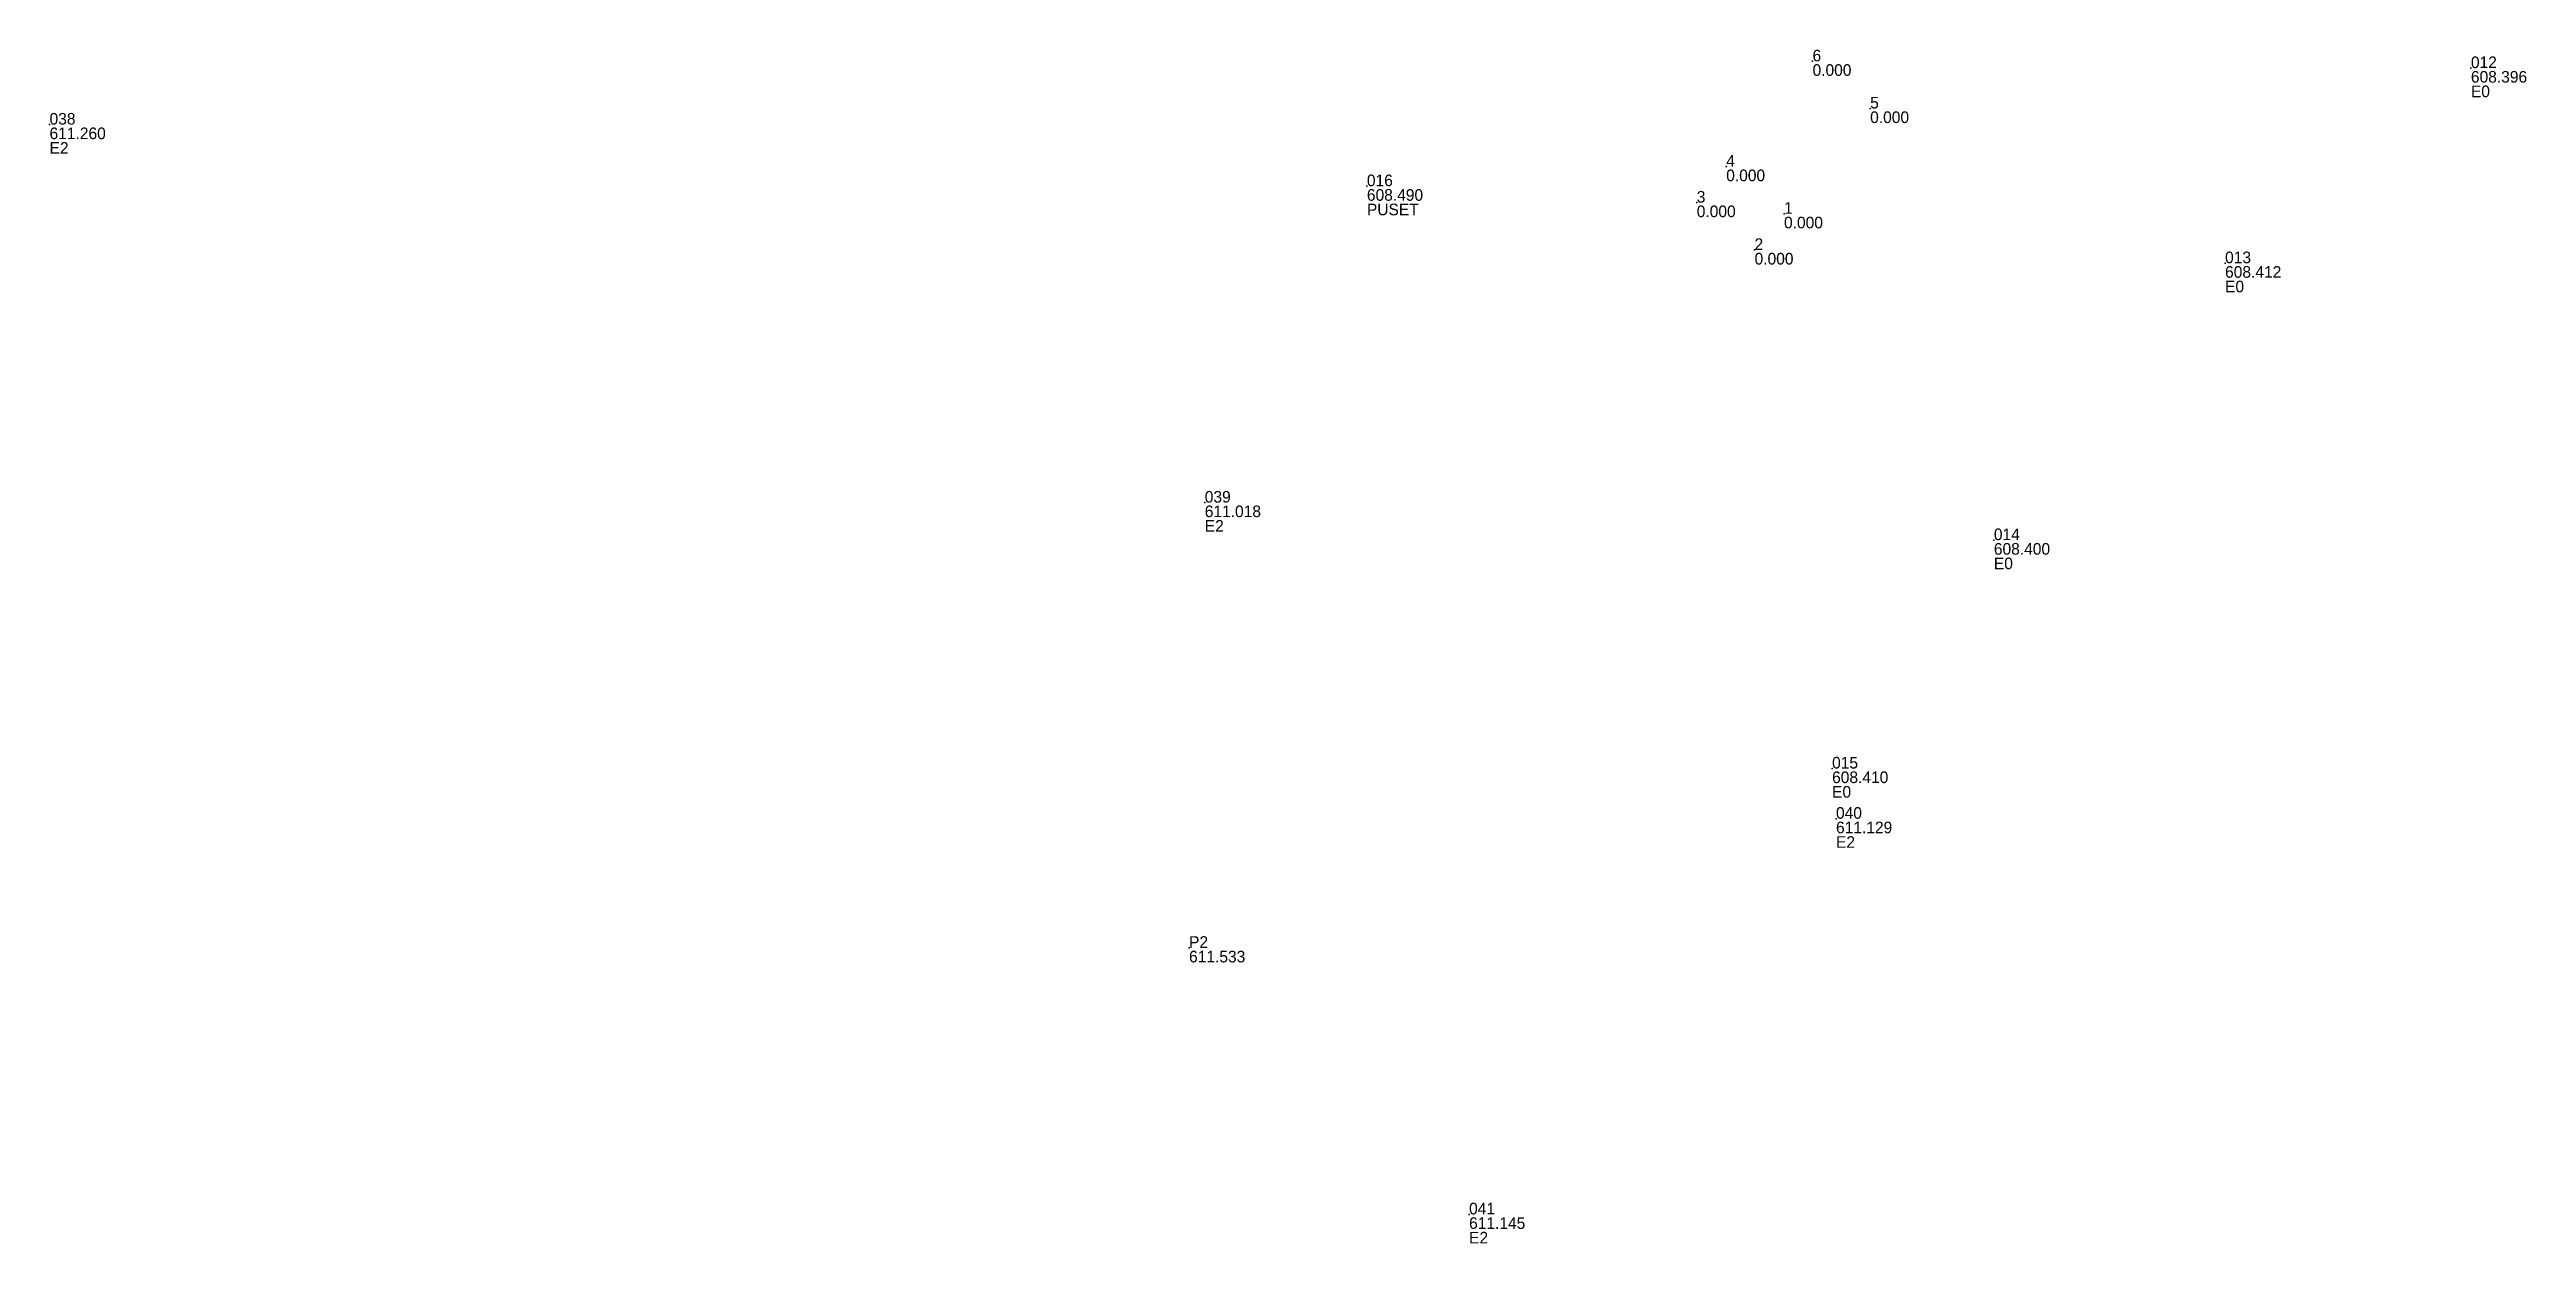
# Model space of a CAD drawing. Header units: metres. Extents: x 7512575.9 to 7512638.6, y 4691701.6 to 4691749.4.
# Drawn here: x 7512592.96 to 7512606.25, y 4691701.6 to 4691708 of the extents above; entities that cross this region are included whole.
import ezdxf

# ---------------------------------------------------------------- set-up
doc = ezdxf.new("R2010")
doc.units = ezdxf.units.M
doc.header["$PDSIZE"] = 0.935993
doc.layers.get('0').update_dxf_attribs({"color": 8})
for name, color, linetype in [('PNTDESC', 1, 'Continuous'), ('PNTELEV', 2, 'Continuous'), ('PNTNO', 3, 'Continuous')]:
    doc.layers.add(name, color=color, linetype=linetype)

msp = doc.modelspace()

# ---------------------------------------------------------------- texts
at = {"layer": 'PNTDESC', "color": 8}
for s, p in [('E0', (7512605.948107, 4691707.746715)), ('E2', (7512592.961238, 4691707.443501)), ('PUSET', (7512600.026822, 4691707.113009)), ('E0', (7512604.629566, 4691706.69997)), ('E2', (7512599.157205, 4691705.415589)), ('E0', (7512603.389505, 4691705.214304)), ('E0', (7512602.521815, 4691703.988988)), ('E2', (7512602.542835, 4691703.719725)), ('E2', (7512600.574817, 4691701.597155))]:
    msp.add_text(s, height=0.0624, dxfattribs=at).set_placement(p)
at = {"layer": 'PNTELEV'}
for s, p in [('0.000', (7512602.417, 4691707.861001)), ('608.396', (7512605.948107, 4691707.824714)), ('611.260', (7512592.961238, 4691707.521501)), ('0.000', (7512602.726, 4691707.608001)), ('0.000', (7512601.954, 4691707.296001)), ('608.490', (7512600.026822, 4691707.191009)), ('0.000', (7512601.796, 4691707.103001)), ('0.000', (7512602.264, 4691707.043001)), ('0.000', (7512602.106, 4691706.849001)), ('608.412', (7512604.629566, 4691706.77797)), ('611.018', (7512599.157205, 4691705.493588)), ('608.400', (7512603.389505, 4691705.292304)), ('608.410', (7512602.521815, 4691704.066987)), ('611.129', (7512602.542835, 4691703.797724)), ('611.533', (7512599.073, 4691703.105001)), ('611.145', (7512600.574817, 4691701.675154))]:
    msp.add_text(s, height=0.0624, dxfattribs=at).set_placement(p)
at = {"layer": 'PNTNO', "color": 8}
for s, p in [('6', (7512602.417, 4691707.939)), ('012', (7512605.948107, 4691707.902714)), ('5', (7512602.726, 4691707.686)), ('038', (7512592.961238, 4691707.5995)), ('016', (7512600.026822, 4691707.269008)), ('4', (7512601.954, 4691707.374)), ('3', (7512601.796, 4691707.181)), ('1', (7512602.264, 4691707.121)), ('2', (7512602.106, 4691706.927)), ('013', (7512604.629566, 4691706.855969)), ('039', (7512599.157205, 4691705.571588)), ('014', (7512603.389505, 4691705.370303)), ('015', (7512602.521815, 4691704.144986)), ('040', (7512602.542835, 4691703.875724)), ('P2', (7512599.073, 4691703.183)), ('041', (7512600.574817, 4691701.753154))]:
    msp.add_text(s, height=0.0624, dxfattribs=at).set_placement(p)

# ---------------------------------------------------------------- linework, layer by layer
for p in [(7512602.417, 4691707.939), (7512605.948107, 4691707.902714, 608.395666), (7512592.961238, 4691707.5995, 611.260277), (7512602.726, 4691707.686), (7512601.954, 4691707.374), (7512600.026822, 4691707.269008, 608.49006), (7512601.796, 4691707.181), (7512602.264, 4691707.121), (7512602.106, 4691706.927), (7512604.629566, 4691706.855969, 608.411705), (7512599.157205, 4691705.571588, 611.017598), (7512603.389505, 4691705.370303, 608.400213), (7512602.521815, 4691704.144986, 608.409941), (7512602.542835, 4691703.875724, 611.129395), (7512599.073, 4691703.183, 611.533), (7512600.574817, 4691701.753154, 611.145265)]:
    msp.add_point(p)

msp.set_redraw_order([(e.dxf.handle, doc.entitydb.next_handle()) for e in msp.query("TEXT MTEXT ATTDEF DIMENSION ARC_DIMENSION")])  # texts and dimensions are drawn at this point

doc.saveas('drawing.dxf')
